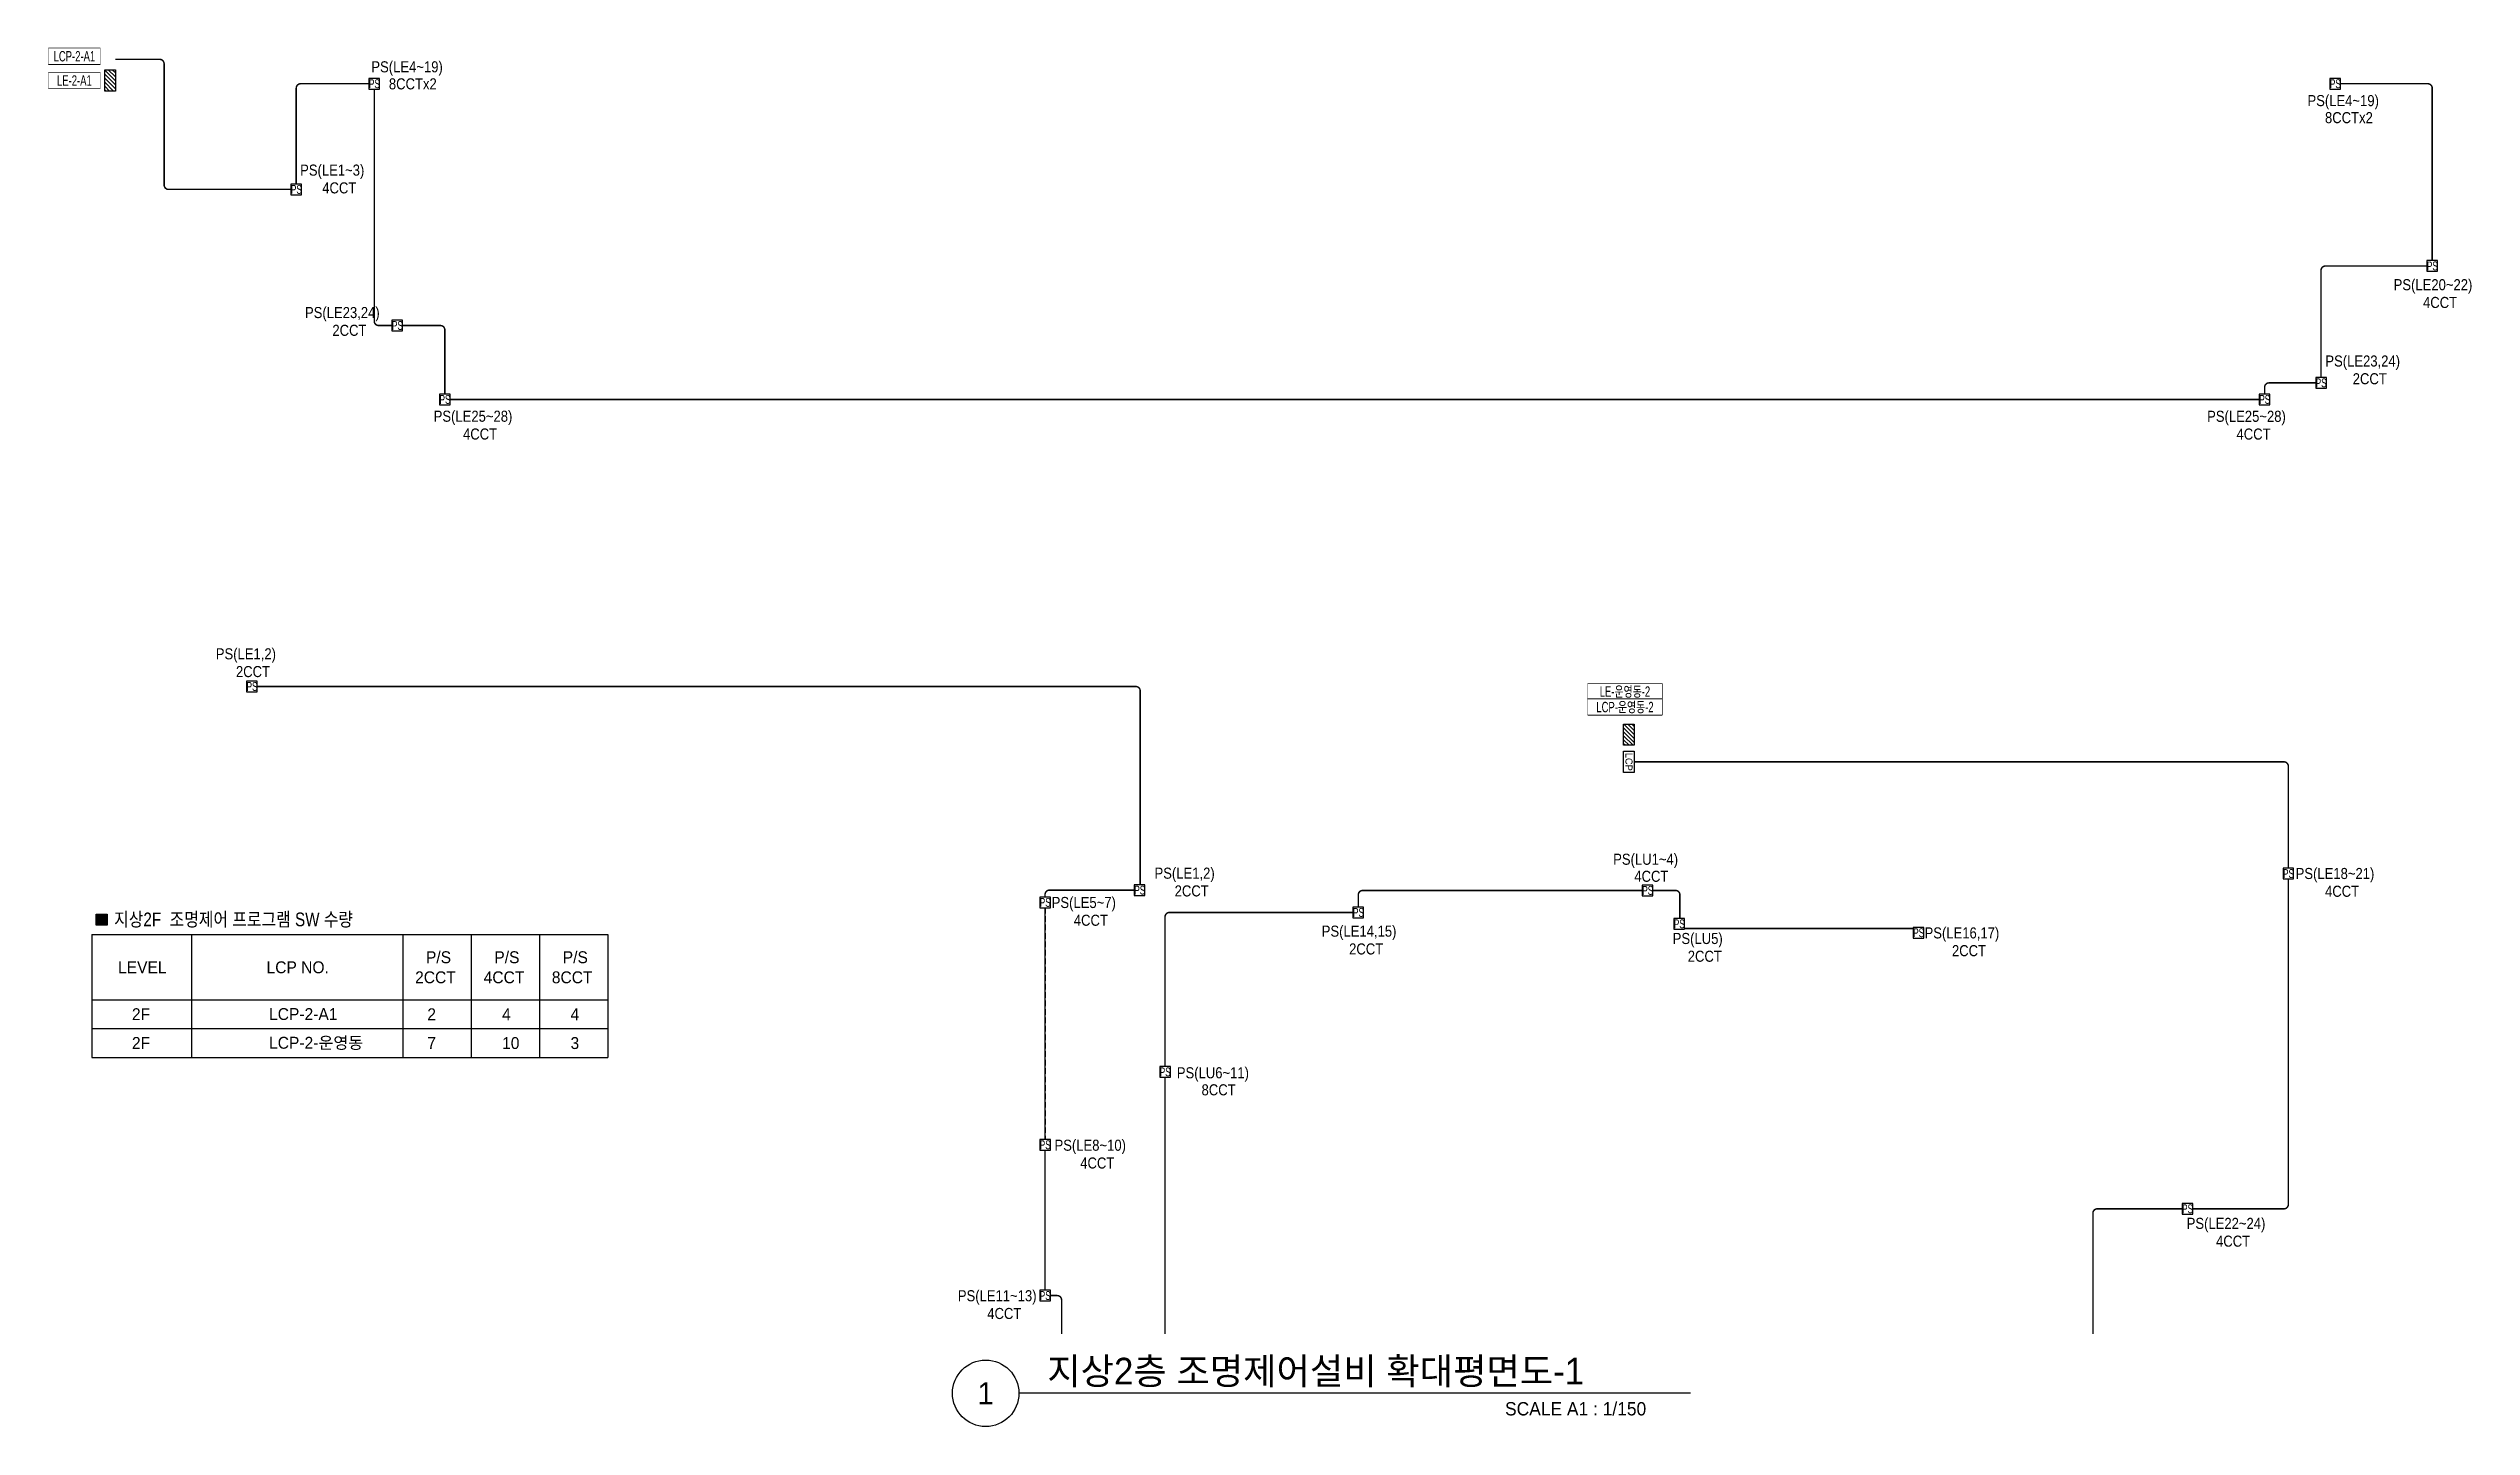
# Model space of a CAD drawing. Header units: millimetres. Extents: x 39625 to 501091, y -351975 to 833216.
# Drawn here: x 265245 to 347243, y -173775 to -127158 of the extents above; entities that cross this region are included whole.
import ezdxf
from ezdxf.enums import TextEntityAlignment as Align

# ---------------------------------------------------------------- set-up
doc = ezdxf.new("R2010")
doc.units = ezdxf.units.MM
doc.header["$LTSCALE"] = 150
doc.set_wipeout_variables(frame=1)
doc.linetypes.add('HIDDEN', pattern=[9.525, 6.35, -3.175])
for name, color, linetype in [('------01 Distribution Panel', 3, 'Continuous'), ('------02 Etc Panel', 3, 'Continuous'), ('------04 Lighting Switch', 2, 'Continuous'), ('-----30 Text', 2, 'Continuous'), ('-----41 Drawing Title', 2, 'Continuous')]:
    doc.layers.add(name, color=color, linetype=linetype)
doc.styles.add('ELEC', font='')
doc.styles.get('ELEC').set_extended_font_data('Dotum')

msp = doc.modelspace()

# ---------------------------------------------------------------- texts
at = {"layer": '-----30 Text', "style": 'ELEC', "width": 0.9}
for s, p in [('PS(LE4~19)', (277381, -127824)), ('8CCTx2 ', (277636, -128354)), ('PS(LE4~19)', (342900, -128967)), ('8CCTx2 ', (343155, -129497)), ('PS(LE1~3)', (274848, -131318)), ('4CCT', (275087, -131873)), ('PS(LE20~22)', (345939, -135195)), ('PS(LE23,24)', (275190, -136137)), ('4CCT', (346178, -135749)), ('2CCT', (275430, -136691)), ('PS(LE23,24)', (343560, -137776)), ('2CCT', (343799, -138330)), ('PS(LE25~28)', (279612, -139644)), ('PS(LE25~28)', (339627, -139647)), ('4CCT', (279851, -140199)), ('4CCT', (339866, -140201)), ('PS(LE1,2)', (271926, -147682)), ('2CCT', (272166, -148236)), ('PS(LE1,2)', (303693, -155102)), ('PS(LU1~4)', (319294, -154631)), ('4CCT ', (319549, -155161)), ('PS(LE18~21)', (342622, -155113)), ('2CCT', (303932, -155656)), ('4CCT', (342862, -155668)), ('PS(LE5~7)', (300281, -156094)), ('4CCT', (300520, -156648)), ('PS(LE14,15)', (309597, -157064)), ('2CCT', (309836, -157619)), ('PS(LU5)', (321057, -157312)), ('PS(LE16,17)', (329997, -157123)), ('2CCT', (321296, -157866)), ('2CCT', (330237, -157677)), ('PS(LU6~11)', (304650, -161855)), ('8CCT ', (304904, -162385)), ('PS(LE8~10)', (300499, -164305)), ('4CCT', (300738, -164860)), ('PS(LE22~24)', (338935, -166949)), ('4CCT', (339174, -167504)), ('PS(LE11~13)', (297351, -169397)), ('4CCT', (297591, -169951))]:
    msp.add_text(s, height=375, dxfattribs=at).set_placement(p, align=Align.MIDDLE)
at = {"layer": '-----30 Text', "style": 'ELEC', "width": 0.85}
msp.add_text('지상2F  조명제어 프로그램 SW 수량', height=463.68, dxfattribs=at).set_placement((267468, -156851))
at = {"layer": '-----30 Text', "style": 'ELEC'}
for s, height, p in [(' LEVEL', 402.9, (267453, -158440)), (' LCP NO.', 402.9, (272479, -158441)), (' P/S', 402.9, (277874, -158101)), (' P/S', 402.9, (280188, -158101)), (' P/S', 402.9, (282503, -158101)), ('2CCT', 402.9, (277653, -158780)), ('4CCT', 402.9, (279973, -158780)), ('8CCT', 402.9, (282279, -158780)), ('2F', 402.9, (268070, -160028)), ('LCP-2-A1', 402.9, (272711, -160023)), ('2', 403, (278065, -160031)), ('4', 403, (280597, -160031)), ('4', 403, (282912, -160031)), ('2F', 402.9, (268070, -161001)), ('LCP-2-운영동', 402.9, (272711, -160995)), ('7', 403, (278065, -161004)), ('10', 402.9, (280597, -161004)), ('3', 403, (282912, -161004))]:
    msp.add_text(s, height=height, dxfattribs=at).set_placement(p)
at = {"layer": '-----41 Drawing Title', "color": 2, "style": 'ELEC'}
msp.add_text('지상2층 조명제어설비 확대평면도-1', height=900, dxfattribs=at).set_placement((299045, -172350))
at = {"layer": '-----41 Drawing Title', "color": 7, "style": 'ELEC'}
msp.add_text('1', height=750, dxfattribs=at).set_placement((296961, -172650), align=Align.MIDDLE)
at = {"layer": '-----41 Drawing Title', "style": 'ELEC'}
msp.add_text('SCALE A1 : 1/150', height=450, dxfattribs=at).set_placement((319314, -173400), align=Align.RIGHT)

# ---------------------------------------------------------------- blocks, each defined once
blk = doc.blocks.new('ps')
blk.add_lwpolyline([(-79296, 80452), (-79751, 80452), (-79751, 79997), (-79296, 79997)], close=True)
at = {"style": 'ELEC', "width": 0.7}
blk.add_text('PS', height=379.2, dxfattribs=at).set_placement((-79517, 80226), align=Align.MIDDLE_CENTER)
blk = doc.blocks.new('A02')
h = blk.add_hatch()
h.set_pattern_fill('ANSI31', color=256, scale=25, style=0)
h.set_pattern_definition([(45, (-2000, -19200), (-56.1266, 56.1266), [])])
h.paths.add_polyline_path([(-300, 300), (-300, 0), (300, 0), (300, 300)])
blk.add_lwpolyline([(300, 0), (-300, 0), (-300, 300), (300, 300)], close=True)
blk = doc.blocks.new('A07')
blk.add_lwpolyline([(-300, 0), (-300, 300), (300, 300), (300, 0)], close=True)
at = {"style": 'ELEC'}
blk.add_text('LCP', height=200, dxfattribs=at).set_placement((0, 150), align=Align.MIDDLE)

# ---------------------------------------------------------------- hatches: boundary and pattern name
at = {"layer": '-----30 Text'}
h = msp.add_hatch(dxfattribs=at)
h.set_pattern_fill('ANSI31', color=256, scale=1.090331, style=0)
h.set_pattern_definition([(45, (1035317.1733, -353704.144), (-0.09637256818, 0.09637256818), [])])
h.paths.add_polyline_path([(266861, -156440), (267233, -156440), (267233, -156812), (266861, -156812)])

# ---------------------------------------------------------------- linework, layer by layer
at = {"layer": '------01 Distribution Panel', "color": 1}
msp.add_lwpolyline([(265245, -128503), (267000, -128503), (267000, -127978), (265245, -127978)], close=True, dxfattribs=at)
at = {"layer": '------01 Distribution Panel', "color": 1, "elevation": 0}
msp.add_lwpolyline([(317337, -149173), (319853, -149173), (319853, -148648), (317337, -148648)], close=True, dxfattribs=at)
at = {"layer": '-----30 Text'}
msp.add_lwpolyline([(266861, -156440), (267233, -156440), (267233, -156812), (266861, -156812)], close=True, dxfattribs=at)
at = {"layer": '-----41 Drawing Title', "color": 7}
msp.add_line((320814, -172650), (298086, -172650), dxfattribs=at)
msp.add_circle((296961, -172650), 1125, dxfattribs=at)
at = {"color": 30, "linetype": 'HIDDEN', "lineweight": -3, "ltscale": 0.2}
msp.add_line((298970, -156225), (298970, -164065), dxfattribs=at)
at = {"color": 3}
for p, q in [((266711, -157134), (266711, -161288)), ((266711, -157134), (277233, -157134)), ((270083, -157134), (270083, -161288)), ((277233, -157134), (277233, -160316)), ((277233, -157134), (277233, -161288)), ((277233, -157134), (284178, -157134)), ((279548, -157134), (279548, -161288)), ((281863, -157134), (281863, -161288)), ((284178, -157134), (284178, -161288)), ((266711, -159344), (277233, -159344)), ((277233, -159344), (284178, -159344)), ((266711, -160316), (277233, -160316)), ((277233, -160316), (284178, -160316)), ((266711, -161288), (277233, -161288)), ((277233, -161288), (284178, -161288))]:
    msp.add_line(p, q, dxfattribs=at)
at = {"color": 30, "linetype": 'HIDDEN', "lineweight": -3, "ltscale": 0.2, "const_width": 50, "elevation": 0}
for points in [[(267510, -127525), (269009, -127525, -0.414214), (269159, -127675), (269159, -131775, 0.414204), (269309, -131925), (273450, -131925)], [(273630, -131745), (273630, -128500, -0.4142), (273780, -128350), (276090, -128350)], [(276270, -128530), (276270, -136380, 0.4142), (276420, -136530), (276870, -136530)], [(345912, -134336), (345912, -128500, 0.414214), (345762, -128350), (342810, -128350)], [(342150, -138290), (342150, -134665, -0.414214), (342300, -134515), (345732, -134515)], [(277230, -136530), (278510, -136530, -0.414214), (278660, -136680), (278660, -138850)], [(340240, -138850), (340240, -138620, -0.414214), (340390, -138470), (341970, -138470)], [(272310, -148740), (302040, -148740, -0.414214), (302190, -148890), (302190, -155450)], [(341044, -154890), (341044, -151440, 0.414214), (340894, -151290), (318910, -151290)], [(301990, -155630), (299120, -155630, 0.414214), (298970, -155780), (298970, -155865)], [(319180, -155640), (309720, -155640, 0.414214), (309570, -155790), (309570, -156205)], [(320453, -156590), (320453, -155790, 0.414214), (320303, -155640), (319540, -155640)], [(341044, -155250), (341044, -166260, -0.414214), (340894, -166410), (337810, -166410)], [(303030, -161600), (303030, -156535, -0.414214), (303180, -156385), (309390, -156385)], [(334430, -170650), (334430, -166560, -0.414214), (334580, -166410), (337450, -166410)], [(299150, -169345), (299380, -169345, -0.414214), (299530, -169495), (299530, -170650)]]:
    msp.add_lwpolyline(points, format="xyb", dxfattribs=at)
for points in [[(278840, -139030), (340060, -139030)], [(298970, -156225), (298970, -164065)], [(328350, -156929), (320610, -156929)], [(303030, -170650), (303030, -161960)], [(298970, -164425), (298970, -169165)]]:
    msp.add_lwpolyline(points, dxfattribs=at)

# ---------------------------------------------------------------- block references
at = {"layer": '------01 Distribution Panel', "xscale": 1.2, "yscale": 1.2, "zscale": 1.2}
for p, rotation in [((267150, -128240), 270), ((318910, -150370), 90)]:
    msp.add_blockref('A02', p, dxfattribs=dict(at, rotation=rotation))
at = {"layer": '------02 Etc Panel', "xscale": 1.2, "yscale": 1.2, "zscale": 1.2, "rotation": 270}
msp.add_blockref('A07', (318550, -151290), dxfattribs=at)
at = {"layer": '------04 Lighting Switch', "xscale": 0.790589613177827, "yscale": 0.790589613177827, "zscale": 0.790589613177827}
for p in [(339141, -191775), (405500, -191775), (336500, -195350), (408783, -197940), (339920, -199955), (405020, -201895), (341530, -202455), (403110, -202455), (335000, -212165), (403914, -218495), (365041, -219055), (382231, -219065), (361841, -219470), (372441, -219810), (383300, -220195), (391400, -220495), (365901, -225205), (361841, -227670), (400500, -229835), (361841, -232770)]:
    msp.add_blockref('ps', p, dxfattribs=at)

msp.set_redraw_order([(e.dxf.handle, doc.entitydb.next_handle()) for e in msp.query("TEXT MTEXT ATTDEF DIMENSION ARC_DIMENSION")])  # texts and dimensions are drawn at this point

# ---------------------------------------------------------------- next in the draw order: wipeouts: each hides what was drawn before it
at = {"color": 1}
msp.add_wipeout([(317337, -149173), (319853, -149173), (319853, -148648), (317337, -148648)], dxfattribs=at).dxf.layer = '------01 Distribution Panel'
msp.add_wipeout([(265245, -128503), (267000, -128503), (267000, -127978), (265245, -127978)], dxfattribs=at)

# ---------------------------------------------------------------- next in the draw order: linework, layer by layer
at = {"layer": '------01 Distribution Panel', "color": 1}
msp.add_lwpolyline([(265245, -127683), (267000, -127683), (267000, -127158), (265245, -127158)], close=True, dxfattribs=at)
at = {"layer": '------01 Distribution Panel', "color": 1, "elevation": 0}
msp.add_lwpolyline([(317337, -149698), (319853, -149698), (319853, -149173), (317337, -149173)], close=True, dxfattribs=at)

# ---------------------------------------------------------------- next in the draw order: wipeouts: each hides what was drawn before it
at = {"color": 1}
msp.add_wipeout([(317337, -149698), (319853, -149698), (319853, -149173), (317337, -149173)], dxfattribs=at).dxf.layer = '------01 Distribution Panel'
msp.add_wipeout([(265245, -127683), (267000, -127683), (267000, -127158), (265245, -127158)], dxfattribs=at)

# ---------------------------------------------------------------- next in the draw order: texts
at = {"layer": '------01 Distribution Panel', "style": 'ELEC', "width": 0.7}
for s, p in [('LCP-2-A1', (266123, -127420)), ('LE-2-A1', (266123, -128240)), ('LCP-운영동-2', (318595, -149436)), ('LE-운영동-2', (318595, -148911))]:
    msp.add_text(s, height=350, dxfattribs=at).set_placement(p, align=Align.MIDDLE_CENTER)

doc.saveas('drawing.dxf')
